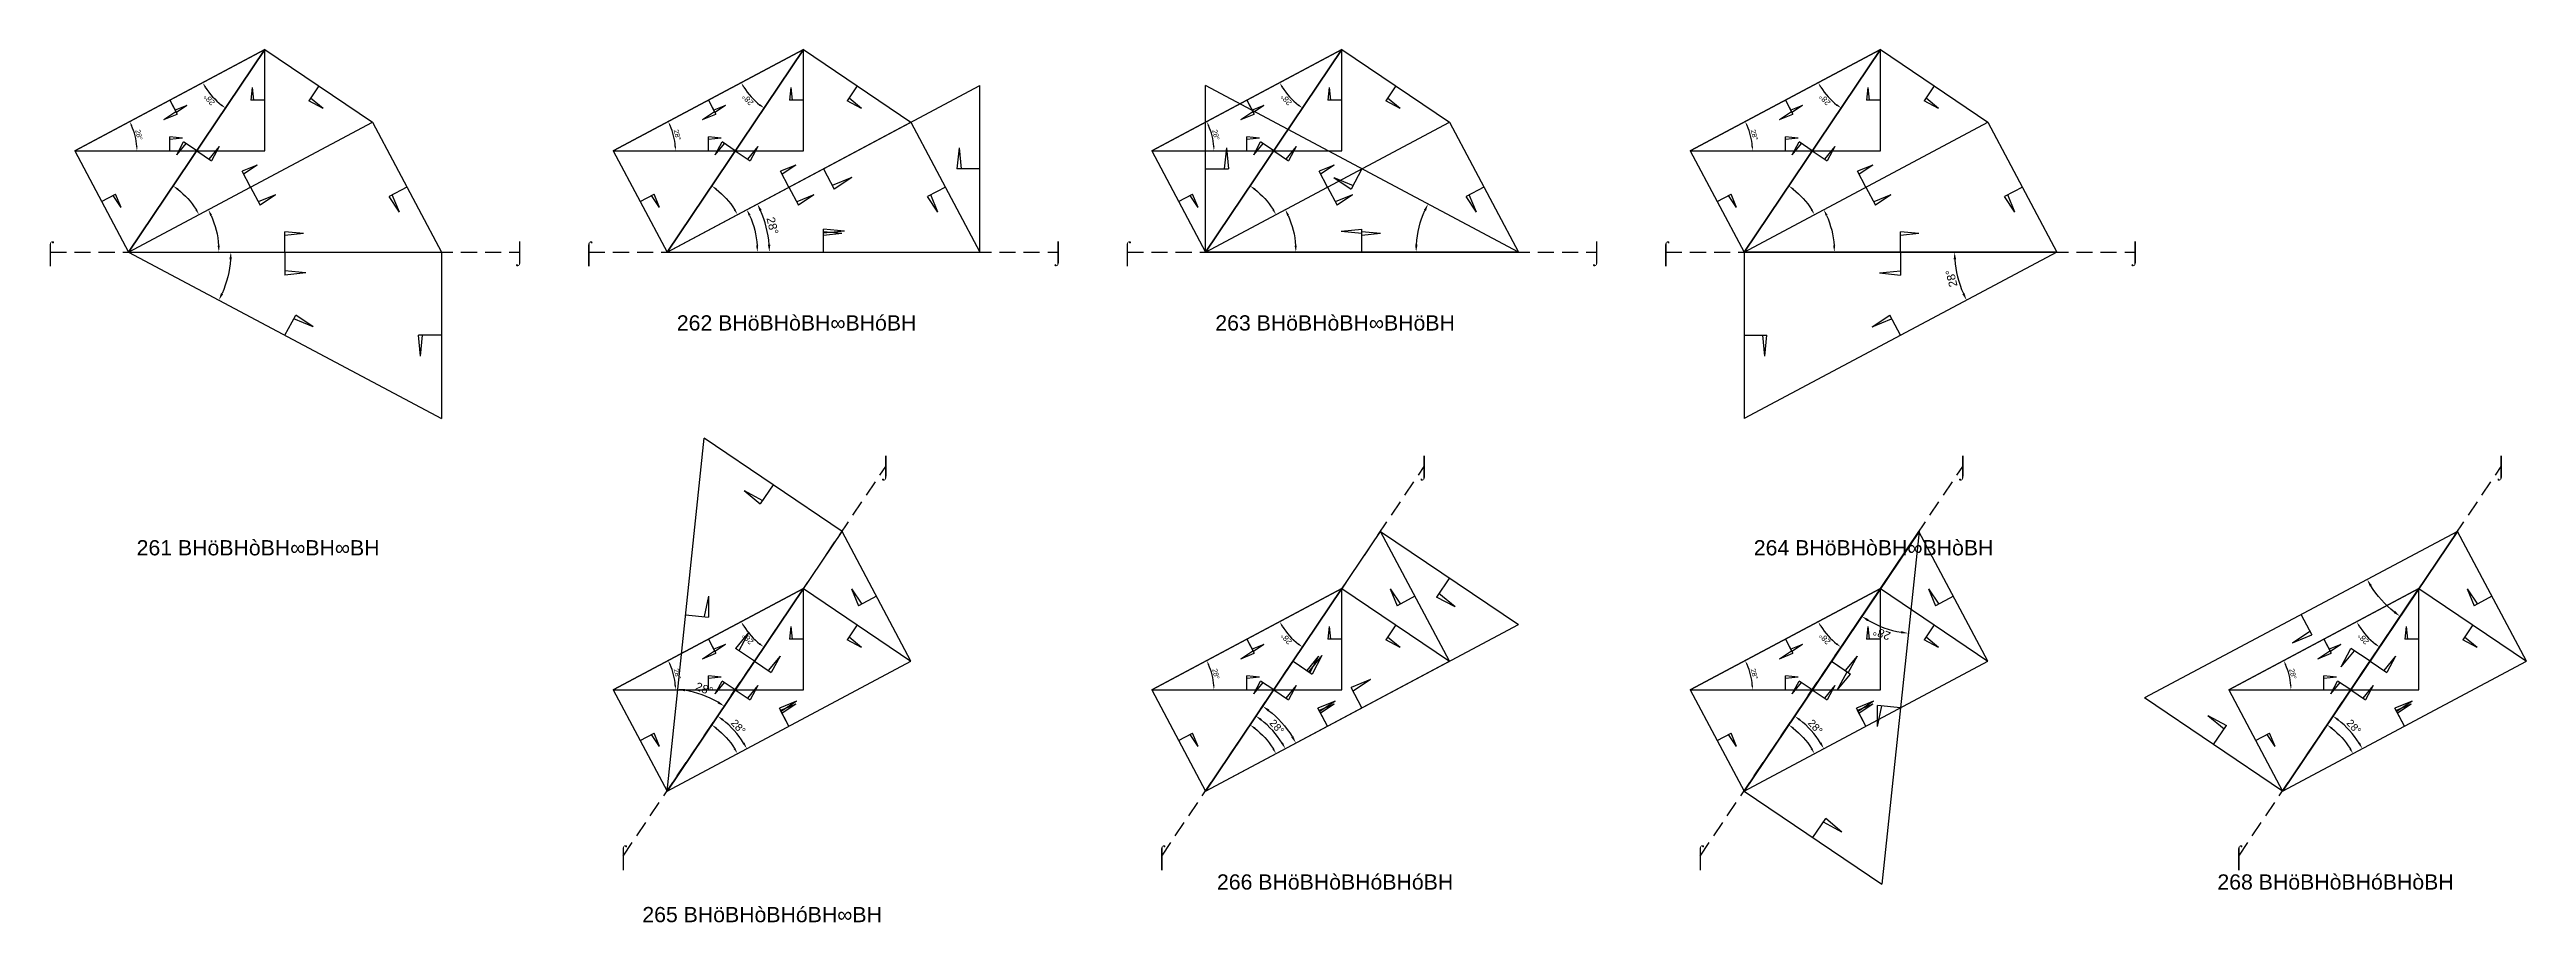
# Model space of a CAD drawing. Header units: millimetres. Extents: x 109495 to 889476, y -4752178 to 24518.
# Drawn here: x 341276 to 536632, y -3781733 to -3712963 of the extents above; entities that cross this region are included whole.
import ezdxf
from ezdxf.enums import TextEntityAlignment as Align

# ---------------------------------------------------------------- set-up
doc = ezdxf.new("R2010")
doc.units = ezdxf.units.MM
doc.header["$PDMODE"] = 35
doc.linetypes.add('DASHED', pattern=[19.05, 12.7, -6.35])
for name, color, linetype in [('BASE', 170, 'Continuous'), ('HYPOTENUSE', 20, 'Continuous'), ('PERPENDICULAR', 90, 'Continuous')]:
    doc.layers.add(name, color=color, linetype=linetype)
doc.styles.add('Arial', font='arial_0.ttf')
doc.dimstyles.new('ISO-25', dxfattribs={"dimtxt": 250, "dimasz": 100, "dimexe": 1.25, "dimexo": 0.625, "dimgap": 100, "dimtad": 1, "dimdec": 0, "dimtxsty": 'Arial', "dimcen": 2.5, "dimadec": 0, "dimazin": 0, "dimtfac": 1, "dimtdec": 0, "dimtmove": 0, "dimatfit": 3, "dimfxl": 1, "dimarcsym": 0})

msp = doc.modelspace()

# ---------------------------------------------------------------- texts
at = {"linetype": 'DASHED', "ltscale": 100, "style": 'Arial'}
for s, p in [('⌠', (341335, -3728915)), ('⌡', (378356, -3728915)), ('⌠', (383807, -3728915)), ('⌡', (420827, -3728915)), ('⌠', (426278, -3728915)), ('⌡', (463299, -3728915)), ('⌠', (468749, -3728915)), ('⌡', (505770, -3728915)), ('262 BHöBHòBH∞BHóBH', (400197, -3734498)), ('263 BHöBHòBH∞BHöBH', (442668, -3734498)), ('⌡', (407228, -3745810)), ('⌡', (449699, -3745810)), ('⌡', (492171, -3745810)), ('⌡', (534642, -3745810)), ('261 BHöBHòBH∞BH∞BH', (357725, -3752213)), ('264 BHöBHòBH∞BHòBH', (485139, -3752213)), ('⌠', (386526, -3776501)), ('⌠', (428998, -3776501)), ('⌠', (471469, -3776501)), ('⌠', (513941, -3776501)), ('266 BHöBHòBHóBHóBH', (442668, -3778547)), ('268 BHöBHòBHóBHòBH', (521572, -3778547)), ('265 BHöBHòBHóBH∞BH', (397477, -3781116))]:
    msp.add_text(s, height=1200, dxfattribs=at).set_placement(p, align=Align.MIDDLE_CENTER)

# ---------------------------------------------------------------- blocks, each defined once
blk = doc.blocks.new('*D9')
at = {"color": 0, "lineweight": -2, "ltscale": 100, "transparency": 16777216}
blk.add_arc((0, 0), 4906, 4.08845, 23.91155, dxfattribs=at)
at = {"color": 0, "ltscale": 100, "transparency": 16777216}
for points in [[(4432, 1963), (4537, 2014), (4332, 2303)], [(4952, 352), (4835, 348), (4906, 0)]]:
    blk.add_solid(points, dxfattribs=at)
at = {"layer": 'Defpoints', "color": 0, "ltscale": 100, "transparency": 16777216}
for p in [(15000, 7976), (0, 0), (0, 0), (4841, 796), (15000, 0)]:
    blk.add_point(p, dxfattribs=at)
at = {"color": 0, "ltscale": 100, "transparency": 16777216, "insert": (5055, 1260), "char_height": 400, "attachment_point": 5, "rotation": 284, "style": 'Arial'}
blk.add_mtext('28°', dxfattribs=at)
blk = doc.blocks.new('SanjoyNathGeometrifyingTrigonometryFundamentalLockedSet')
at = {"color": 114, "linetype": 'DASHED', "ltscale": 100, "true_color": 0x139b48}
for p, q in [((14000, 4987.8), (13900, 3987.8)), ((14000, 4987.8), (14100, 3987.8)), ((15000, 3987.8), (13900, 3987.8))]:
    blk.add_line(p, q, dxfattribs=at)
at = {"color": 242, "linetype": 'DASHED', "ltscale": 100, "true_color": 0xcd2027}
for p, q in [((7500, 3987.8), (8016.4, 3016.6)), ((8852.4, 3574.3), (7922.5, 3193.2)), ((8852.4, 3574.3), (8016.4, 3016.6))]:
    blk.add_line(p, q, dxfattribs=at)
at = {"color": 159, "linetype": 'DASHED', "ltscale": 100, "true_color": 0x22346e}
for p, q in [((7500, 0), (7500, 1100)), ((8500, 1000), (7500, 1100)), ((8500, 1000), (7500, 900))]:
    blk.add_line(p, q, dxfattribs=at)
at = {"layer": 'BASE'}
blk.add_line((0, 0), (15000, 0), dxfattribs=at)
at = {"layer": 'HYPOTENUSE'}
blk.add_line((0, 0), (15000, 7975.6), dxfattribs=at)
at = {"layer": 'PERPENDICULAR'}
blk.add_line((15000, 0), (15000, 7975.6), dxfattribs=at)
at = {"color": 4, "ltscale": 100}
dim = blk.add_angular_dim_2l(base=(4841, 795.6), line1=((0, 0), (15000, 0)), line2=((0, 0), (15000, 7975.6)), dimstyle='ISO-25', override={"dimtxt": 400, "dimasz": 350, "dimgap": 100}, dxfattribs=at)
dim.commit()
dim.dimension.update_dxf_attribs({"geometry": '*D9', "text_midpoint": (5055.4, 1260.5)})

# ---------------------------------------------------------------- linework, layer by layer
at = {"linetype": 'DASHED', "ltscale": 100}
for p, q in [((341335, -3728915), (378356, -3728915)), ((383807, -3728915), (420827, -3728915)), ((426278, -3728915), (463299, -3728915)), ((468749, -3728915), (505770, -3728915)), ((386526, -3776501), (407228, -3745810)), ((428998, -3776501), (449699, -3745810)), ((471469, -3776501), (492171, -3745810)), ((513941, -3776501), (534642, -3745810))]:
    msp.add_line(p, q, dxfattribs=at)

# ---------------------------------------------------------------- block references
at = {"linetype": 'DASHED'}
for p in [(343265, -3720939), (385736, -3720939), (428207, -3720939), (470679, -3720939), (385736, -3763410), (428207, -3763410), (470679, -3763410), (513150, -3763410)]:
    msp.add_blockref('SanjoyNathGeometrifyingTrigonometryFundamentalLockedSet', p, dxfattribs=at)
at = {"linetype": 'DASHED', "ltscale": 100}
for p, xscale, yscale, zscale, rotation in [((358265, -3712963), 1.132570050689037, 1.132570050689037, 1.132570050689037, 208.0000000000001), ((347505, -3728915), -1.282714919717773, 1.282714919717773, 1.282714919717773, 236), ((400736, -3712963), 1.132570050689037, 1.132570050689037, 1.132570050689037, 208.0000000000001), ((389977, -3728915), -1.282714919717773, 1.282714919717773, 1.282714919717773, 236), ((443207, -3712963), 1.132570050689037, 1.132570050689037, 1.132570050689037, 208.0000000000001), ((432448, -3728915), -1.282714919717773, 1.282714919717773, 1.282714919717773, 236), ((485679, -3712963), 1.132570050689037, 1.132570050689037, 1.132570050689037, 208.0000000000001), ((474919, -3728915), -1.282714919717773, 1.282714919717773, 1.282714919717773, 236), ((347505, -3728915), -1.452764501644345, 1.452764501644345, 1.452764501644345, 208), ((389977, -3728915), -1.452764501644345, 1.452764501644345, 1.452764501644345, 208), ((432448, -3728915), -1.452764501644345, 1.452764501644345, 1.452764501644345, 208), ((474919, -3728915), -1.452764501644345, 1.452764501644345, 1.452764501644345, 208), ((347505, -3728915), -1.645357565266573, 1.645357565266573, 1.645357565266573, 180), ((499600, -3728915), 1.645357565266573, 1.645357565266573, 1.645357565266573, 180), ((389977, -3771386), 1.645357565266573, 1.645357565266573, 1.645357565266573, 56.00000000000003), ((531192, -3750925), -1.645357565266567, 1.645357565266567, 1.645357565266567, 55.99999999999996), ((389977, -3771386), 1.452764501644345, 1.452764501644345, 1.452764501644345, 28.00000000000004), ((432448, -3771386), 1.452764501644345, 1.452764501644345, 1.452764501644345, 28.00000000000004), ((432448, -3771386), -1.645357565266573, 1.645357565266573, 1.645357565266573, 236.0000000000001), ((474919, -3771386), 1.452764501644345, 1.452764501644345, 1.452764501644345, 28.00000000000004), ((488721, -3750925), 1.645357565266573, 1.645357565266573, 1.645357565266573, 236.0000000000001), ((517391, -3771386), 1.452764501644345, 1.452764501644345, 1.452764501644345, 28.00000000000004), ((400736, -3755435), 1.132570050689037, 1.132570050689037, 1.132570050689037, 208.0000000000001), ((389977, -3771386), -1.282714919717773, 1.282714919717773, 1.282714919717773, 236), ((443207, -3755435), 1.132570050689037, 1.132570050689037, 1.132570050689037, 208.0000000000001), ((432448, -3771386), -1.282714919717773, 1.282714919717773, 1.282714919717773, 236), ((485679, -3755435), 1.132570050689037, 1.132570050689037, 1.132570050689037, 208.0000000000001), ((474919, -3771386), -1.282714919717773, 1.282714919717773, 1.282714919717773, 236), ((528150, -3755435), 1.132570050689037, 1.132570050689037, 1.132570050689037, 208.0000000000001), ((517391, -3771386), -1.282714919717773, 1.282714919717773, 1.282714919717773, 236)]:
    msp.add_blockref('SanjoyNathGeometrifyingTrigonometryFundamentalLockedSet', p, dxfattribs=dict(at, xscale=xscale, yscale=yscale, zscale=zscale, rotation=rotation))
at = {"linetype": 'DASHED', "ltscale": 100, "yscale": 1.645357565266573, "zscale": 1.645357565266573}
for p, xscale in [((389977, -3728915), 1.645357565266573), ((457128, -3728915), -1.645357565266573)]:
    msp.add_blockref('SanjoyNathGeometrifyingTrigonometryFundamentalLockedSet', p, dxfattribs=dict(at, xscale=xscale))

msp.set_redraw_order([(e.dxf.handle, doc.entitydb.next_handle()) for e in msp.query("TEXT MTEXT ATTDEF DIMENSION ARC_DIMENSION")])  # texts and dimensions are drawn at this point

doc.saveas('drawing.dxf')
